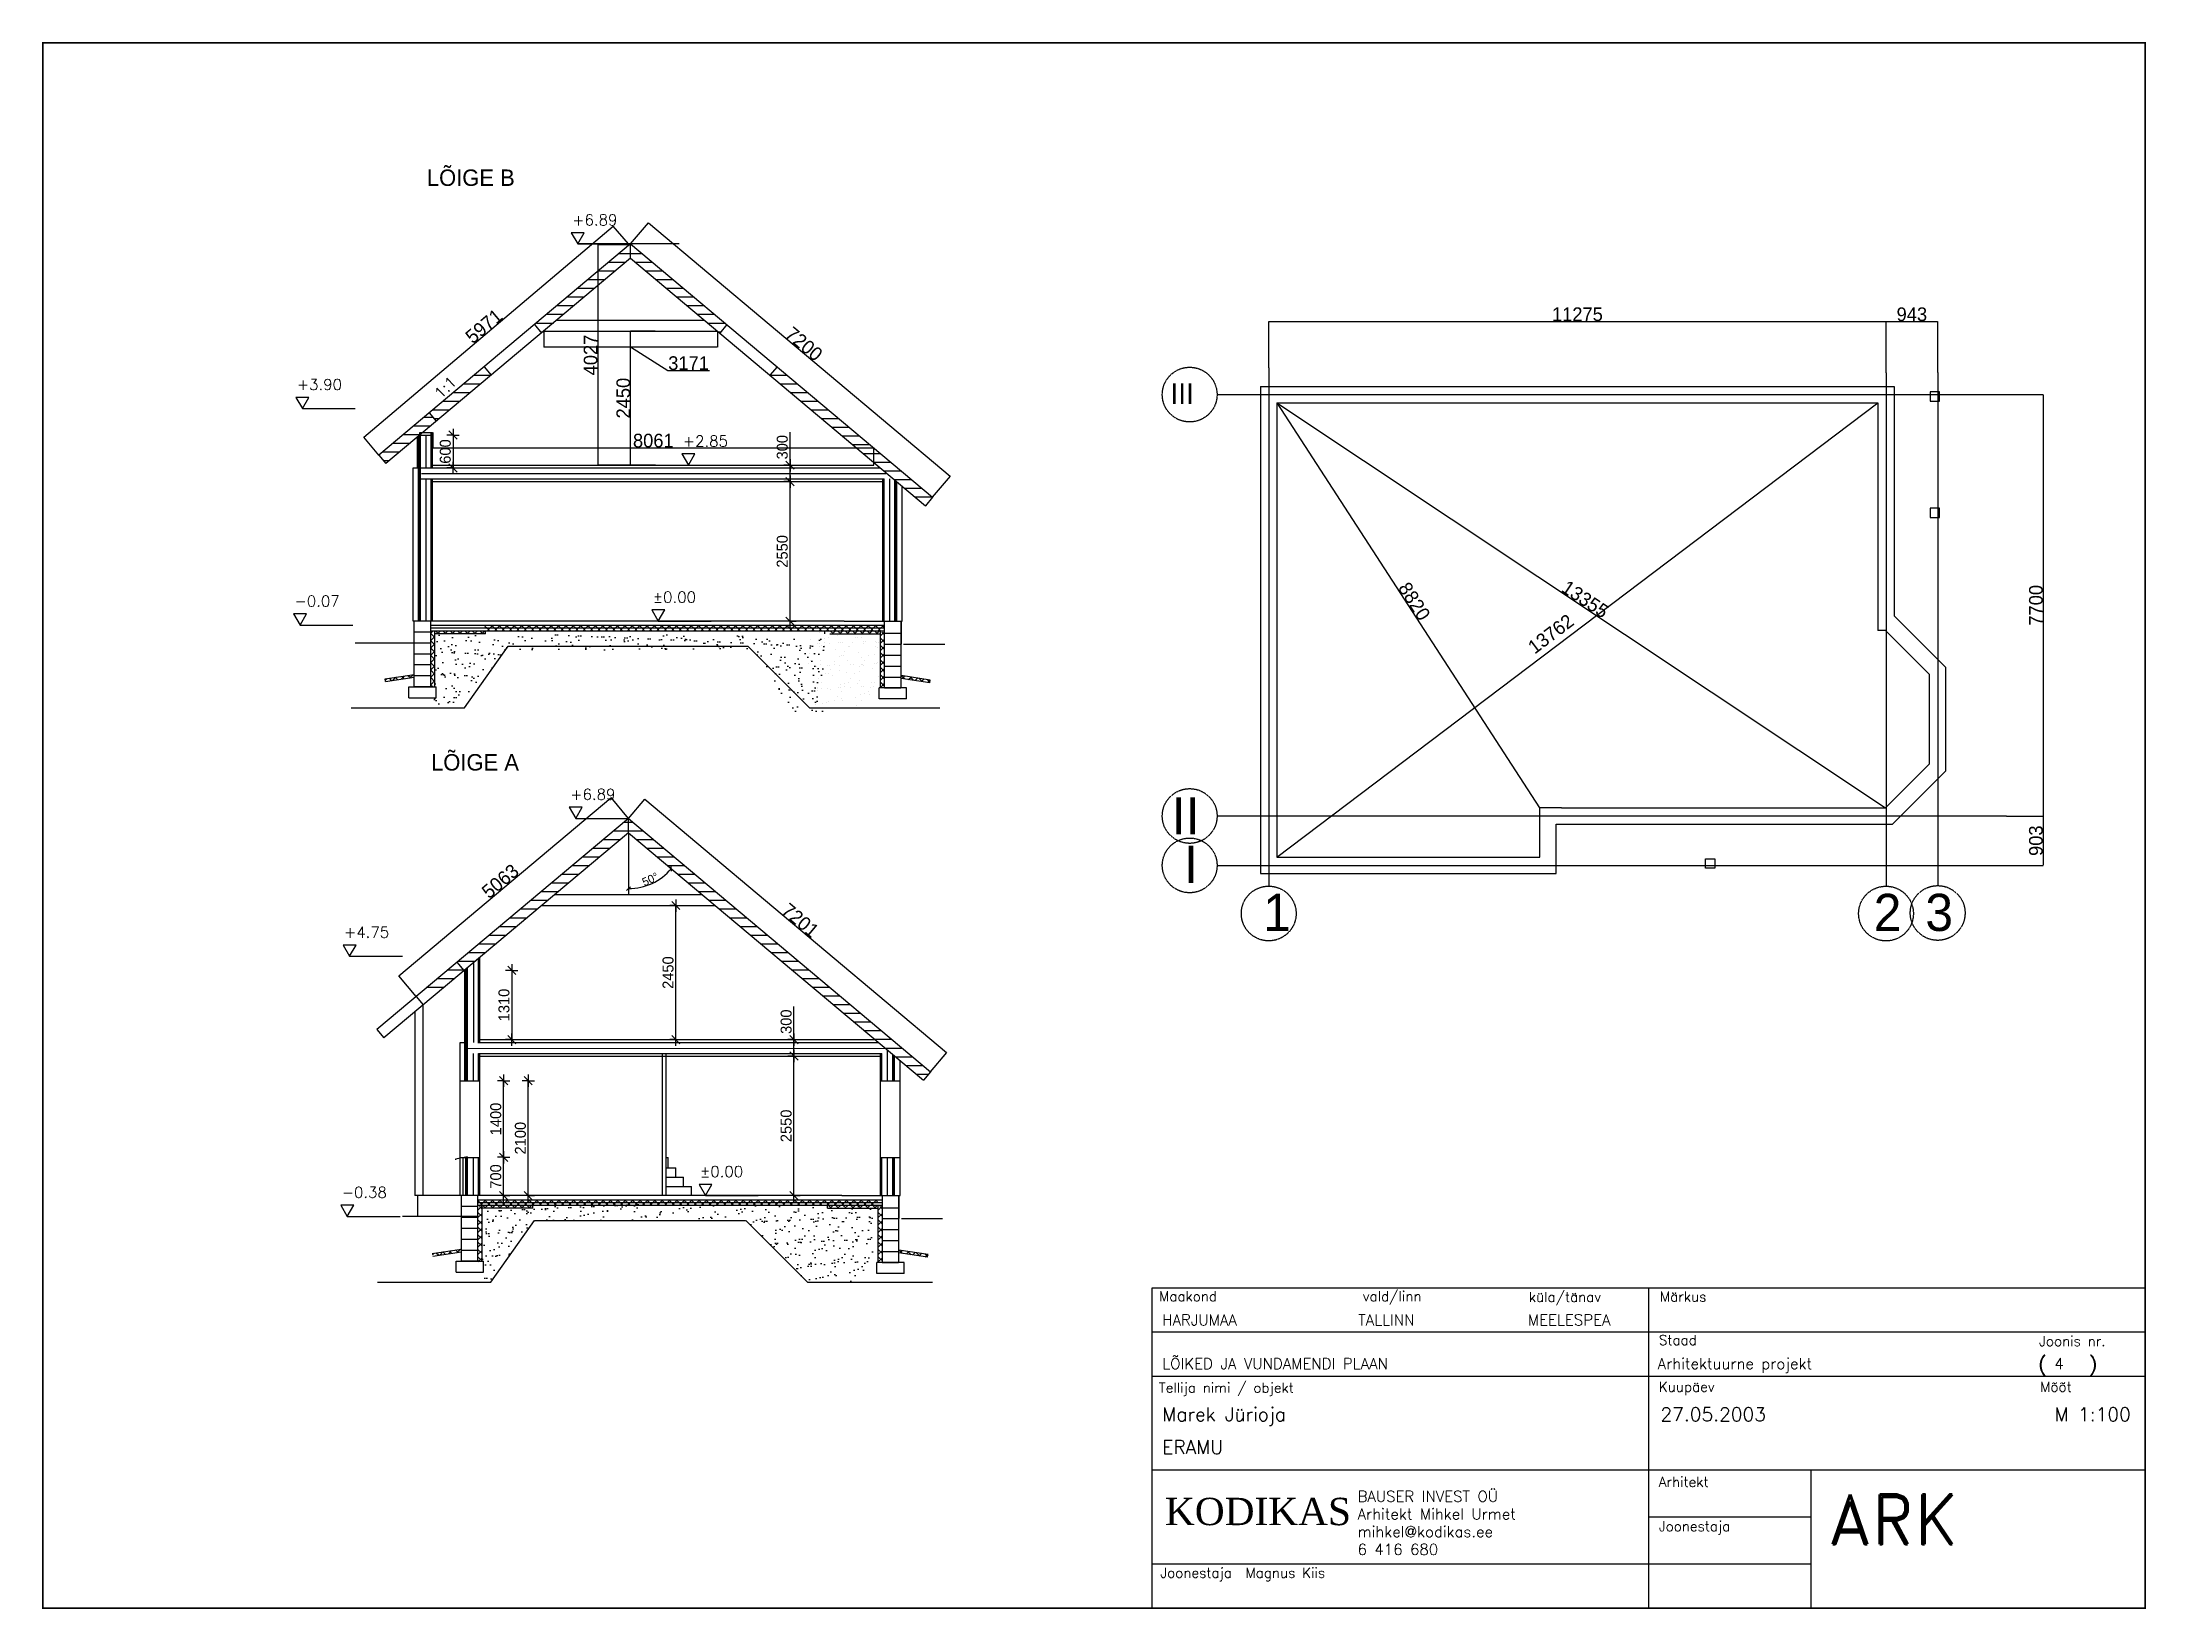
# Model space of a CAD drawing. Header units: millimetres. Extents: x -183747 to 314141, y 291435 to 411008.
# Drawn here: x 127347 to 165775, y 371160 to 399788 of the extents above; entities that cross this region are included whole.
import ezdxf

# ---------------------------------------------------------------- set-up
doc = ezdxf.new("R2010")
doc.units = ezdxf.units.MM
doc.linetypes.add('HIDDEN', pattern=[9.525, 6.35, -3.175])
for name, color, linetype in [('ARKKI', 7, 'Continuous'), ('KIINTOKAL', 5, 'Continuous'), ('kivivooder', 254, 'Continuous'), ('kollane', 5, 'Continuous'), ('MITAT', 5, 'Continuous'), ('OHUET', 5, 'Continuous'), ('pun', 1, 'Continuous'), ('raam', 7, 'Continuous'), ('RASTERIT', 9, 'Continuous'), ('soojustus', 6, 'Continuous'), ('teljed', 1, 'HIDDEN'), ('uks', 5, 'Continuous')]:
    doc.layers.add(name, color=color, linetype=linetype)
doc.styles.add('ROMAND', font='romand')
doc.styles.add('ROMANS', font='romans')
doc.styles.add('TIMES', font='TIMES.TTF')
doc.linetypes.add('BATTING', pattern='A,0.00254,-2.54,[134,ltypeshp.shx,S=2.54,R=0,X=-2.54,Y=0],-5.08,[134,ltypeshp.shx,S=2.54,R=180,X=2.54,Y=0],-2.54', length=10.16254)
doc.dimstyles.new('ISO-25', dxfattribs={"dimtxt": 2.5, "dimasz": 2.5, "dimexe": 1.25, "dimexo": 0.625, "dimgap": 6.25, "dimtad": 1, "dimdec": 0, "dimtxsty": 'Standard', "dimcen": 2.5, "dimadec": 0, "dimazin": 0, "dimtfac": 1, "dimtdec": 0, "dimtmove": 0, "dimatfit": 3, "dimfxl": 0, "dimarcsym": 0})
doc.dimstyles.new('OMA', dxfattribs={"dimscale": 0, "dimtxt": 150, "dimasz": 5, "dimexe": 1, "dimexo": 1, "dimgap": 42, "dimtad": 1, "dimdec": 0, "dimdsep": 46, "dimtxsty": 'ROMANS', "dimblk": 'MITTA', "dimcen": 1, "dimse1": 1, "dimse2": 1, "dimadec": 0, "dimazin": 0, "dimtfac": 1, "dimtdec": 0, "dimtmove": 2, "dimatfit": 3, "dimldrblk": 'MITTA', "dimfxl": 0, "dimtolj": 1, "dimarcsym": 0})
pattern_1 = [(135, (-12518.06, 395182.6), (-67.35192, -67.35192), []), (225, (-12518.06, 395182.6), (67.35192, -67.35192), [])]
pattern_2 = [(135, (-11527.78, 395182.6), (-67.35192, -67.35192), []), (225, (-11527.78, 395182.6), (67.35192, -67.35192), [])]
pattern_3 = [(135, (-11655.8, 384686.79), (-67.35192, -67.35192), []), (225, (-11655.8, 384686.79), (67.35192, -67.35192), [])]

msp = doc.modelspace()

# ---------------------------------------------------------------- texts
at = {"layer": 'MITAT', "style": 'ROMANS'}
msp.add_text('1:1', height=200, rotation=44.999999999, dxfattribs=at).set_placement((134630.705, 393254.75509))
at = {"layer": 'pun'}
for s, p in [('LÕIGE B', (134375.85832, 397159.51413)), ('LÕIGE A', (134452.6327, 386478.17937))]:
    msp.add_text(s, height=300, dxfattribs=at).set_placement(p)
at = {"layer": 'teljed'}
for s, height, p in [('III', 380.708766, (147959.42572, 393173.9564)), ('II', 679.837081, (147983.57154, 385311.37266)), ('I', 679.83708, (148207.3931, 384425.01124)), ('1', 679.83708, (149651.2421, 383546.53057)), ('2', 679.83708, (160803.21298, 383545.35458)), ('3', 679.83708, (161746.67775, 383546.53057))]:
    msp.add_text(s, height=height, dxfattribs=at).set_placement(p)

# ---------------------------------------------------------------- blocks, each defined once
blk = doc.blocks.new('kirjanurk')
at = {"layer": 'ARKKI'}
for p, q in [((0, 5846), (-18144, 5846)), ((-18144, 5846), (-18144, 0)), ((-9072, 5846), (-9072, 0)), ((0, 5846), (0, 0)), ((0, 5040), (-18144, 5040)), ((0, 4234), (-18144, 4234)), ((0, 2520), (-18144, 2520)), ((-6098, 0), (-6098, 2520)), ((-6098, 1663), (-9072, 1663)), ((-6098, 806), (-18144, 806)), ((0, 0), (-18144, 0))]:
    blk.add_line(p, q, dxfattribs=at)
for s, height, style, p in [('Maakond', 181.4, 'ROMANS', (-18010, 5608)), ('vald/linn', 181.4, 'ROMANS', (-14291, 5608)), ('küla/tänav', 181.4, 'ROMANS', (-11258, 5595)), ('Märkus', 181.4, 'ROMANS', (-8863, 5602)), ('Staad', 181.4, 'ROMANS', (-8882, 4808)), ('Joonis nr.', 181.4, 'ROMANS', (-1937, 4788)), ('(    )', 252, 'ROMAND', (-1949, 4331)), ('Tellija nimi / objekt', 181.44, 'ROMANS', (-18015, 3938)), ('Kuupäev', 181.4, 'ROMANS', (-8882, 3954)), ('Mõõt', 181.4, 'ROMANS', (-1917, 3954)), ('Arhitekt', 181.4, 'ROMANS', (-8883, 2217)), ('ARK', 907.2, 'ROMAND', (-5780, 1170)), ('Joonestaja', 181.4, 'ROMANS', (-8883, 1407)), ('Joonestaja  Magnus Kiis', 181.44, 'ROMANS', (-17988, 555))]:
    blk.add_text(s, height=height, dxfattribs=dict(at, style=style)).set_placement(p)
at = {"layer": 'MITAT', "style": 'TIMES'}
blk.add_text('KODIKAS', height=500, dxfattribs=at).set_placement((-17904, 1517))
at = {"layer": 'OHUET', "style": 'ROMANS'}
for s, height, p in [('BAUSER INVEST OÜ', 199.58, (-14385, 1943)), ('Arhitekt Mihkel Urmet', 199.58, (-14385, 1620)), ('mihkel@kodikas.ee', 199.58, (-14385, 1297)), ('6 416 680', 199.6, (-14385, 974))]:
    blk.add_text(s, height=height, dxfattribs=at).set_placement(p)
for tag, p, height in [('TÄNAV', (-11274, 5167), 200), ('MAAKOND', (-17954, 5167), 200), ('VALD', (-14374, 5167), 200), ('JOONISE NIMETUS', (-17954, 4367), 200), ('T.P', (-8904, 4367), 200), ('NR', (-1655, 4367), 200), ('NIMI', (-17954, 3417), 250), ('Kuupäev', (-8854, 3417), 250), ('MÕÕT', (-1655, 3417), 250), ('OBJEKT', (-17954, 2817), 250)]:
    blk.add_attdef(tag, p, '', height=height, dxfattribs=at)
blk = doc.blocks.new('*D187')
at = {"layer": 'Defpoints', "color": 0}
for p in [(149902, 393197), (154702, 385797), (154702, 385797)]:
    blk.add_point(p, dxfattribs=at)
at = {"layer": 'pun', "color": 0, "lineweight": -2}
for p, q in [((149903, 393198), (149903, 393198)), ((149904, 393195), (154701, 385799)), ((154703, 385798), (154703, 385798))]:
    blk.add_line(p, q, dxfattribs=at)
at = {"layer": 'pun', "color": 0}
for points in [[(149904, 393195), (149903, 393195), (149902, 393197)], [(154701, 385800), (154701, 385799), (154702, 385797)]]:
    blk.add_solid(points, dxfattribs=at)
at = {"layer": 'pun', "color": 0, "insert": (152412, 389569), "char_height": 250, "attachment_point": 5, "rotation": 302.9694}
blk.add_mtext('8820', dxfattribs=at)
blk = doc.blocks.new('*D186')
at = {"layer": 'Defpoints', "color": 0}
for p in [(160878, 393197), (160878, 393197), (149902, 384894)]:
    blk.add_point(p, dxfattribs=at)
at = {"layer": 'pun', "color": 0, "lineweight": -2}
for p, q in [((149904, 384896), (160876, 393196)), ((160878, 393197), (160879, 393196)), ((149903, 384894), (149903, 384893))]:
    blk.add_line(p, q, dxfattribs=at)
at = {"layer": 'pun', "color": 0}
for points in [[(160876, 393196), (160876, 393195), (160878, 393197)], [(149904, 384896), (149905, 384896), (149902, 384894)]]:
    blk.add_solid(points, dxfattribs=at)
at = {"layer": 'pun', "color": 0, "insert": (154906, 388973), "char_height": 250, "attachment_point": 5, "rotation": 37.1077}
blk.add_mtext('13762', dxfattribs=at)
blk = doc.blocks.new('*D185')
at = {"layer": 'Defpoints', "color": 0}
for p in [(149902, 393197), (161020, 385797), (161020, 385797)]:
    blk.add_point(p, dxfattribs=at)
at = {"layer": 'pun', "color": 0, "lineweight": -2}
for p, q in [((149902, 393197), (149902, 393196)), ((149904, 393196), (161017, 385799)), ((161019, 385797), (161019, 385796))]:
    blk.add_line(p, q, dxfattribs=at)
at = {"layer": 'pun', "color": 0}
for points in [[(149905, 393196), (149904, 393196), (149902, 393197)], [(161018, 385799), (161017, 385798), (161020, 385797)]]:
    blk.add_solid(points, dxfattribs=at)
at = {"layer": 'pun', "color": 0, "insert": (155534, 389607), "char_height": 250, "attachment_point": 5, "rotation": 326.3508}
blk.add_mtext('13355', dxfattribs=at)
blk = doc.blocks.new('*D184')
at = {"layer": 'Defpoints', "color": 0}
for p in [(163302, 393347), (163229, 385647), (163898, 385647)]:
    blk.add_point(p, dxfattribs=at)
at = {"layer": 'pun', "color": 0, "lineweight": -2}
for p, q in [((163303, 393347), (163899, 393347)), ((163898, 393344), (163898, 385650)), ((163229, 385647), (163899, 385647))]:
    blk.add_line(p, q, dxfattribs=at)
at = {"layer": 'pun', "color": 0}
for points in [[(163898, 393344), (163899, 393344), (163898, 393347)], [(163898, 385650), (163899, 385650), (163898, 385647)]]:
    blk.add_solid(points, dxfattribs=at)
at = {"layer": 'pun', "color": 0, "insert": (163767, 389497), "char_height": 250, "attachment_point": 5, "rotation": 90}
blk.add_mtext('7700', dxfattribs=at)
blk = doc.blocks.new('*D183')
at = {"layer": 'Defpoints', "color": 0}
for p in [(163229, 385647), (163229, 384744), (163898, 384744)]:
    blk.add_point(p, dxfattribs=at)
at = {"layer": 'pun', "color": 0, "lineweight": -2}
for p, q in [((163229, 385647), (163899, 385647)), ((163898, 385645), (163898, 384747)), ((163229, 384744), (163899, 384744))]:
    blk.add_line(p, q, dxfattribs=at)
at = {"layer": 'pun', "color": 0}
for points in [[(163898, 385645), (163899, 385645), (163898, 385647)], [(163898, 384747), (163899, 384747), (163898, 384744)]]:
    blk.add_solid(points, dxfattribs=at)
at = {"layer": 'pun', "color": 0, "insert": (163767, 385196), "char_height": 250, "attachment_point": 5, "rotation": 90}
blk.add_mtext('903', dxfattribs=at)
blk = doc.blocks.new('*D182')
at = {"layer": 'Defpoints', "color": 0}
for p in [(161028, 394682), (149753, 393837), (161028, 393742)]:
    blk.add_point(p, dxfattribs=at)
at = {"layer": 'pun', "color": 0, "lineweight": -2}
for p, q in [((149753, 393838), (149753, 394683)), ((149755, 394682), (161026, 394682)), ((161028, 393743), (161028, 394683))]:
    blk.add_line(p, q, dxfattribs=at)
at = {"layer": 'pun', "color": 0}
for points in [[(149755, 394682), (149755, 394682), (149753, 394682)], [(161026, 394682), (161026, 394682), (161028, 394682)]]:
    blk.add_solid(points, dxfattribs=at)
at = {"layer": 'pun', "color": 0, "insert": (155391, 394813), "char_height": 250, "attachment_point": 5}
blk.add_mtext('11275', dxfattribs=at)
blk = doc.blocks.new('*D181')
at = {"layer": 'Defpoints', "color": 0}
for p in [(161972, 394682), (161028, 393742), (161972, 393752)]:
    blk.add_point(p, dxfattribs=at)
at = {"layer": 'pun', "color": 0, "lineweight": -2}
for p, q in [((161028, 393743), (161028, 394683)), ((161031, 394682), (161969, 394682)), ((161972, 393753), (161972, 394683))]:
    blk.add_line(p, q, dxfattribs=at)
at = {"layer": 'pun', "color": 0}
for points in [[(161031, 394682), (161031, 394682), (161028, 394682)], [(161969, 394682), (161969, 394682), (161972, 394682)]]:
    blk.add_solid(points, dxfattribs=at)
at = {"layer": 'pun', "color": 0, "insert": (161500, 394813), "char_height": 250, "attachment_point": 5}
blk.add_mtext('943', dxfattribs=at)
blk = doc.blocks.new('ca3l')
at = {"color": 0, "linetype": 'ByBlock', "const_width": 0.14}
blk.add_lwpolyline([(192, 0), (192, 143), (0, 143), (0, 0)], close=True, dxfattribs=at)
blk = doc.blocks.new('MITTA')
at = {"layer": 'Defpoints', "color": 0, "linetype": 'ByBlock'}
blk.add_point((0, 0), dxfattribs=at)
at = {"layer": 'MITAT'}
for p, q in [((37.5, 0), (-37.5, 0)), ((25, 25), (-25, -25)), ((0, 0), (0, 37.5)), ((0, 0), (0, -37.5))]:
    blk.add_line(p, q, dxfattribs=at)
blk = doc.blocks.new('*D211')
at = {"layer": 'Defpoints', "color": 0}
for p in [(139000, 381561), (139000, 381261), (141081, 381561)]:
    blk.add_point(p, dxfattribs=at)
at = {"layer": 'MITAT', "color": 0, "lineweight": -2}
for p, q in [((141081, 381561), (141081, 382164)), ((141081, 381264), (141081, 381558))]:
    blk.add_line(p, q, dxfattribs=at)
at = {"layer": 'MITAT', "color": 0, "lineweight": -2, "xscale": 3, "yscale": 3, "zscale": 3}
for p, rotation in [((141081, 381561), 90), ((141081, 381261), 270)]:
    blk.add_blockref('MITTA', p, dxfattribs=dict(at, rotation=rotation))
at = {"layer": 'MITAT', "color": 0, "insert": (140939, 381889), "char_height": 200, "attachment_point": 5, "rotation": 90}
blk.add_mtext('\\A1;300', dxfattribs=at)
blk = doc.blocks.new('*D210')
at = {"layer": 'Defpoints', "color": 0}
for p in [(138924, 384011), (139374, 384011), (139377, 381561)]:
    blk.add_point(p, dxfattribs=at)
at = {"layer": 'KIINTOKAL', "color": 0, "lineweight": -2}
blk.add_line((138924, 381564), (138924, 384008), dxfattribs=at)
at = {"layer": 'KIINTOKAL', "color": 0, "lineweight": -2, "xscale": 3, "yscale": 3, "zscale": 3}
for p, rotation in [((138924, 384011), 90), ((138924, 381561), 270)]:
    blk.add_blockref('MITTA', p, dxfattribs=dict(at, rotation=rotation))
at = {"layer": 'KIINTOKAL', "color": 0, "insert": (138782, 382786), "char_height": 200, "attachment_point": 5, "rotation": 90}
blk.add_mtext('\\A1;2450', dxfattribs=at)
blk = doc.blocks.new('*D209')
at = {"layer": 'Defpoints', "color": 0}
for p in [(141081, 381261), (141181, 381261), (141181, 378711)]:
    blk.add_point(p, dxfattribs=at)
at = {"layer": 'MITAT', "color": 0, "lineweight": -2}
blk.add_line((141081, 378714), (141081, 381258), dxfattribs=at)
at = {"layer": 'MITAT', "color": 0, "lineweight": -2, "xscale": 3, "yscale": 3, "zscale": 3}
for p, rotation in [((141081, 381261), 90), ((141081, 378711), 270)]:
    blk.add_blockref('MITTA', p, dxfattribs=dict(at, rotation=rotation))
at = {"layer": 'MITAT', "color": 0, "insert": (140939, 379986), "char_height": 200, "attachment_point": 5, "rotation": 90}
blk.add_mtext('\\A1;2550', dxfattribs=at)
blk = doc.blocks.new('KORKEUS100')
at = {"layer": 'OHUET'}
blk.add_line((0, 0), (964, 0), dxfattribs=at)
blk.add_lwpolyline([(118, 205), (-118, 205), (0, 0)], close=True, dxfattribs=at)
at = {"layer": 'OHUET', "style": 'ROMANS'}
blk.add_attdef('%%P0.00', (-100, 340), '', height=200, dxfattribs=at)
blk = doc.blocks.new('*D208')
at = {"layer": 'Defpoints', "color": 0}
for p in [(135306, 380811), (135777, 380811), (135306, 379411)]:
    blk.add_point(p, dxfattribs=at)
at = {"layer": 'MITAT', "color": 0, "lineweight": -2}
blk.add_line((135777, 379414), (135777, 380808), dxfattribs=at)
at = {"layer": 'MITAT', "color": 0, "lineweight": -2, "xscale": 3, "yscale": 3, "zscale": 3}
for p, rotation in [((135777, 380811), 90), ((135777, 379411), 270)]:
    blk.add_blockref('MITTA', p, dxfattribs=dict(at, rotation=rotation))
at = {"layer": 'MITAT', "color": 0, "insert": (135635, 380111), "char_height": 200, "attachment_point": 5, "rotation": 90}
blk.add_mtext('\\A1;1400', dxfattribs=at)
blk = doc.blocks.new('*D207')
at = {"layer": 'Defpoints', "color": 0}
for p in [(135306, 380811), (136227, 380811), (136327, 378711)]:
    blk.add_point(p, dxfattribs=at)
at = {"layer": 'MITAT', "color": 0, "lineweight": -2}
blk.add_line((136227, 378714), (136227, 380808), dxfattribs=at)
at = {"layer": 'MITAT', "color": 0, "lineweight": -2, "xscale": 3, "yscale": 3, "zscale": 3}
for p, rotation in [((136227, 380811), 90), ((136227, 378711), 270)]:
    blk.add_blockref('MITTA', p, dxfattribs=dict(at, rotation=rotation))
at = {"layer": 'MITAT', "color": 0, "insert": (136085, 379761), "char_height": 200, "attachment_point": 5, "rotation": 90}
blk.add_mtext('\\A1;2100', dxfattribs=at)
blk = doc.blocks.new('*D206')
at = {"layer": 'Defpoints', "color": 0}
for p in [(135306, 379411), (135777, 379411), (135306, 378711)]:
    blk.add_point(p, dxfattribs=at)
at = {"layer": 'MITAT', "color": 0, "lineweight": -2}
blk.add_line((135777, 378714), (135777, 379408), dxfattribs=at)
at = {"layer": 'MITAT', "color": 0, "lineweight": -2, "xscale": 3, "yscale": 3, "zscale": 3}
for p, rotation in [((135777, 379411), 90), ((135777, 378711), 270)]:
    blk.add_blockref('MITTA', p, dxfattribs=dict(at, rotation=rotation))
at = {"layer": 'MITAT', "color": 0, "insert": (135635, 379061), "char_height": 200, "attachment_point": 5, "rotation": 90}
blk.add_mtext('\\A1;700', dxfattribs=at)
blk = doc.blocks.new('*D205')
at = {"layer": 'Defpoints', "color": 0}
for p in [(138097, 394507), (138547, 394507), (138550, 392057)]:
    blk.add_point(p, dxfattribs=at)
at = {"layer": 'pun', "color": 0, "lineweight": -2}
for p, q in [((138546, 394507), (138095, 394507)), ((138097, 392059), (138097, 394504)), ((138549, 392057), (138095, 392057))]:
    blk.add_line(p, q, dxfattribs=at)
at = {"layer": 'pun', "color": 0}
for points in [[(138096, 394504), (138097, 394504), (138097, 394507)], [(138096, 392059), (138097, 392059), (138097, 392057)]]:
    blk.add_solid(points, dxfattribs=at)
at = {"layer": 'pun', "color": 0, "insert": (137965, 393282), "char_height": 250, "attachment_point": 5, "rotation": 90}
blk.add_mtext('2450', dxfattribs=at)
blk = doc.blocks.new('*D204')
at = {"layer": 'Defpoints', "color": 0}
for p in [(141010, 391757), (141110, 391757), (141110, 389207)]:
    blk.add_point(p, dxfattribs=at)
at = {"layer": 'MITAT', "color": 0, "lineweight": -2}
blk.add_line((141010, 389210), (141010, 391754), dxfattribs=at)
at = {"layer": 'MITAT', "color": 0, "lineweight": -2, "xscale": 3, "yscale": 3, "zscale": 3}
for p, rotation in [((141010, 391757), 90), ((141010, 389207), 270)]:
    blk.add_blockref('MITTA', p, dxfattribs=dict(at, rotation=rotation))
at = {"layer": 'MITAT', "color": 0, "insert": (140868, 390482), "char_height": 200, "attachment_point": 5, "rotation": 90}
blk.add_mtext('\\A1;2550', dxfattribs=at)
blk = doc.blocks.new('*D203')
at = {"layer": 'Defpoints', "color": 0}
for p in [(138930, 392057), (141010, 392057), (138930, 391757)]:
    blk.add_point(p, dxfattribs=at)
at = {"layer": 'MITAT', "color": 0, "lineweight": -2}
for p, q in [((141010, 392057), (141010, 392660)), ((141010, 391760), (141010, 392054))]:
    blk.add_line(p, q, dxfattribs=at)
at = {"layer": 'MITAT', "color": 0, "lineweight": -2, "xscale": 3, "yscale": 3, "zscale": 3}
for p, rotation in [((141010, 392057), 90), ((141010, 391757), 270)]:
    blk.add_blockref('MITTA', p, dxfattribs=dict(at, rotation=rotation))
at = {"layer": 'MITAT', "color": 0, "insert": (140868, 392385), "char_height": 200, "attachment_point": 5, "rotation": 90}
blk.add_mtext('\\A1;300', dxfattribs=at)
blk = doc.blocks.new('*D202')
at = {"layer": 'Defpoints', "color": 0}
for p in [(134447, 392607), (134447, 392007), (134855, 392007)]:
    blk.add_point(p, dxfattribs=at)
at = {"layer": 'MITAT', "color": 0, "lineweight": -2}
blk.add_line((134855, 392604), (134855, 392010), dxfattribs=at)
at = {"layer": 'MITAT', "color": 0, "lineweight": -2, "xscale": 3, "yscale": 3, "zscale": 3}
for p, rotation in [((134855, 392607), 90), ((134855, 392007), 270)]:
    blk.add_blockref('MITTA', p, dxfattribs=dict(at, rotation=rotation))
at = {"layer": 'MITAT', "color": 0, "insert": (134713, 392307), "char_height": 200, "attachment_point": 5, "rotation": 90}
blk.add_mtext('\\A1;600', dxfattribs=at)
blk = doc.blocks.new('_Oblique')
at = {"layer": 'pun', "color": 0, "lineweight": -2}
blk.add_line((-0.5, -0.5), (0.5, 0.5), dxfattribs=at)
blk = doc.blocks.new('*D201')
at = {"layer": 'Defpoints', "color": 0}
for p in [(138060, 385602), (138060, 385341), (138353, 384364), (138060, 382111), (142528, 381592)]:
    blk.add_point(p, dxfattribs=at)
at = {"layer": 'KIINTOKAL', "color": 0, "lineweight": -2}
blk.add_arc((138060, 385341), 1020, 270, 320, dxfattribs=at)
at = {"layer": 'KIINTOKAL', "color": 0, "lineweight": -2, "xscale": 70, "yscale": 70, "zscale": 70}
for p, rotation in [((138841, 384686), 50.00000000000006), ((138060, 384321), 179.9999999999998)]:
    blk.add_blockref('_Oblique', p, dxfattribs=dict(at, rotation=rotation))
at = {"layer": 'KIINTOKAL', "color": 0, "insert": (138457, 384491), "char_height": 150, "attachment_point": 5, "rotation": 25}
blk.add_mtext('50°', dxfattribs=at)
blk = doc.blocks.new('*D200')
at = {"layer": 'Defpoints', "color": 0}
for p in [(135309, 382826), (135309, 381561), (135927, 381561)]:
    blk.add_point(p, dxfattribs=at)
at = {"layer": 'MITAT', "color": 0, "lineweight": -2}
blk.add_line((135927, 382823), (135927, 381564), dxfattribs=at)
at = {"layer": 'MITAT', "color": 0, "lineweight": -2, "xscale": 3, "yscale": 3, "zscale": 3}
for p, rotation in [((135927, 382826), 90), ((135927, 381561), 270)]:
    blk.add_blockref('MITTA', p, dxfattribs=dict(at, rotation=rotation))
at = {"layer": 'MITAT', "color": 0, "insert": (135785, 382194), "char_height": 200, "attachment_point": 5, "rotation": 90}
blk.add_mtext('\\A1;1310', dxfattribs=at)
blk = doc.blocks.new('*D221')
at = {"layer": 'Defpoints', "color": 0}
for p in [(138097, 396098), (143937, 391857), (143612, 391470)]:
    blk.add_point(p, dxfattribs=at)
at = {"layer": 'pun', "color": 0, "lineweight": -2}
for p, q in [((138097, 396099), (138422, 396486)), ((138423, 396484), (143935, 391859)), ((143613, 391471), (143938, 391858))]:
    blk.add_line(p, q, dxfattribs=at)
at = {"layer": 'pun', "color": 0}
for points in [[(138424, 396484), (138423, 396483), (138421, 396485)], [(143935, 391859), (143935, 391859), (143937, 391857)]]:
    blk.add_solid(points, dxfattribs=at)
at = {"layer": 'pun', "color": 0, "insert": (141264, 394272), "char_height": 250, "attachment_point": 5, "rotation": 320}
blk.add_mtext('7200', dxfattribs=at)
blk = doc.blocks.new('*D222')
at = {"layer": 'Defpoints', "color": 0}
for p in [(137782, 396425), (138059, 396098), (133500, 392241)]:
    blk.add_point(p, dxfattribs=at)
at = {"layer": 'pun', "color": 0, "lineweight": -2}
for p, q in [((133226, 392570), (137780, 396424)), ((138059, 396099), (137781, 396426)), ((133500, 392242), (133223, 392570))]:
    blk.add_line(p, q, dxfattribs=at)
at = {"layer": 'pun', "color": 0}
for points in [[(137780, 396424), (137781, 396423), (137782, 396425)], [(133225, 392571), (133226, 392570), (133224, 392569)]]:
    blk.add_solid(points, dxfattribs=at)
at = {"layer": 'pun', "color": 0, "insert": (135418, 394597), "char_height": 250, "attachment_point": 5, "rotation": 40.2329}
blk.add_mtext('5971', dxfattribs=at)
blk = doc.blocks.new('*D223')
at = {"layer": 'Defpoints', "color": 0}
for p in [(134482, 392657), (142543, 392374), (142543, 392057)]:
    blk.add_point(p, dxfattribs=at)
at = {"layer": 'pun', "color": 0, "lineweight": -2}
for p, q in [((134482, 392656), (134482, 392373)), ((134484, 392374), (142540, 392374)), ((142543, 392057), (142543, 392375))]:
    blk.add_line(p, q, dxfattribs=at)
at = {"layer": 'pun', "color": 0}
for points in [[(134484, 392374), (134484, 392373), (134482, 392374)], [(142540, 392374), (142540, 392373), (142543, 392374)]]:
    blk.add_solid(points, dxfattribs=at)
at = {"layer": 'pun', "color": 0, "insert": (138512, 392505), "char_height": 250, "attachment_point": 5}
blk.add_mtext('8061', dxfattribs=at)
blk = doc.blocks.new('*D224')
at = {"layer": 'Defpoints', "color": 0}
for p in [(136511, 394507), (139682, 394507), (139682, 394217)]:
    blk.add_point(p, dxfattribs=at)
at = {"layer": 'pun', "color": 0, "lineweight": -2}
for p, q in [((136511, 394506), (136511, 394216)), ((139682, 394506), (139682, 394216)), ((136514, 394217), (139680, 394217)), ((138097, 394217), (138775, 393788)), ((138775, 393788), (139537, 393788))]:
    blk.add_line(p, q, dxfattribs=at)
at = {"layer": 'pun', "color": 0}
for points in [[(136514, 394218), (136514, 394217), (136511, 394217)], [(139680, 394218), (139680, 394217), (139682, 394217)]]:
    blk.add_solid(points, dxfattribs=at)
at = {"layer": 'pun', "color": 0, "insert": (139156, 393920), "char_height": 250, "attachment_point": 5}
blk.add_mtext('3171', dxfattribs=at)
blk = doc.blocks.new('*D225')
at = {"layer": 'Defpoints', "color": 0}
for p in [(138115, 396083), (137499, 392057), (138153, 392057)]:
    blk.add_point(p, dxfattribs=at)
at = {"layer": 'pun', "color": 0, "lineweight": -2}
for p, q in [((138114, 396083), (137498, 396083)), ((137499, 396081), (137499, 392059)), ((138152, 392057), (137498, 392057))]:
    blk.add_line(p, q, dxfattribs=at)
at = {"layer": 'pun', "color": 0}
for points in [[(137498, 396081), (137499, 396081), (137499, 396083)], [(137498, 392059), (137499, 392059), (137499, 392057)]]:
    blk.add_solid(points, dxfattribs=at)
at = {"layer": 'pun', "color": 0, "insert": (137368, 394070), "char_height": 250, "attachment_point": 5, "rotation": 90}
blk.add_mtext('4027', dxfattribs=at)
blk = doc.blocks.new('*D226')
at = {"layer": 'Defpoints', "color": 0}
for p in [(137741, 385983), (138060, 385602), (134182, 382348)]:
    blk.add_point(p, dxfattribs=at)
at = {"layer": 'pun', "color": 0, "lineweight": -2}
for p, q in [((133864, 382730), (137739, 385981)), ((138060, 385603), (137740, 385984)), ((134181, 382348), (133862, 382729))]:
    blk.add_line(p, q, dxfattribs=at)
at = {"layer": 'pun', "color": 0}
for points in [[(137739, 385981), (137739, 385981), (137741, 385983)], [(133864, 382730), (133865, 382729), (133863, 382728)]]:
    blk.add_solid(points, dxfattribs=at)
at = {"layer": 'pun', "color": 0, "insert": (135717, 384456), "char_height": 250, "attachment_point": 5, "rotation": 40}
blk.add_mtext('5063', dxfattribs=at)
blk = doc.blocks.new('*D227')
at = {"layer": 'Defpoints', "color": 0}
for p in [(138060, 385603), (143871, 381326), (143576, 380974)]:
    blk.add_point(p, dxfattribs=at)
at = {"layer": 'pun', "color": 0, "lineweight": -2}
for p, q in [((138060, 385603), (138356, 385955)), ((138357, 385953), (143869, 381328)), ((143576, 380975), (143872, 381327))]:
    blk.add_line(p, q, dxfattribs=at)
at = {"layer": 'pun', "color": 0}
for points in [[(138357, 385953), (138357, 385953), (138355, 385955)], [(143869, 381328), (143869, 381327), (143871, 381326)]]:
    blk.add_solid(points, dxfattribs=at)
at = {"layer": 'pun', "color": 0, "insert": (141197, 383741), "char_height": 250, "attachment_point": 5, "rotation": 320}
blk.add_mtext('7201', dxfattribs=at)

# ---------------------------------------------------------------- dimensions: what is measured, and where the dimension line sits
at = {"layer": 'KIINTOKAL'}
dim = msp.add_angular_dim_2l(base=(138352.71015, 384364.19924), line1=((138060.20283, 385341.24149), (142527.91197, 381592.3884)), line2=((138060.20293, 385602.32287), (138060.20293, 382111.17074)), dimstyle='ISO-25', override={"dimtxt": 150, "dimasz": 70, "dimblk1": 'Oblique', "dimblk2": 'Oblique', "dimsah": 1, "dimtix": 1}, dxfattribs=at)
dim.commit()
dim.dimension.update_dxf_attribs({"geometry": '*D201', "text_midpoint": (138456.88856, 384490.54633)})
dim = msp.add_linear_dim(base=(138923.95283, 384010.70784), p1=(139377.31456, 381560.70784), p2=(139373.95283, 384010.70784), angle=90, dimstyle='OMA', override={"dimscale": 1, "dimtxt": 200, "dimasz": 3, "dimdec": 4, "dimtxsty": 'Standard', "dimblk1": 'MITTA', "dimblk2": 'MITTA', "dimsah": 1, "dimtdec": 4, "dimtmove": 0, "dimtzin": 0}, dxfattribs=at)
dim.commit()
dim.dimension.update_dxf_attribs({"geometry": '*D210', "text_midpoint": (138781.95283, 382785.70784)})
at = {"layer": 'MITAT'}
for base, p1, p2, angle, override, picture, middle in [((134855.29671, 392006.59539), (134446.69288, 392606.59539), (134446.69288, 392006.59539), 270, {"dimscale": 1, "dimtxt": 200, "dimasz": 3, "dimdec": 4, "dimtxsty": 'Standard', "dimblk1": 'MITTA', "dimblk2": 'MITTA', "dimsah": 1, "dimtdec": 4, "dimtmove": 0, "dimtzin": 0}, '*D202', (134713.29671, 392306.59539)), ((141010.41422, 391756.59532), (141110.41422, 389206.59532), (141110.41422, 391756.59532), 90, {"dimscale": 1, "dimtxt": 200, "dimasz": 3, "dimdec": 4, "dimtxsty": 'Standard', "dimblk1": 'MITTA', "dimblk2": 'MITTA', "dimsah": 1, "dimtdec": 4, "dimtmove": 0, "dimtzin": 0}, '*D204', (140868.41422, 390481.59532)), ((141080.62347, 381260.70784), (141180.62347, 378710.70784), (141180.62347, 381260.70784), 90, {"dimscale": 1, "dimtxt": 200, "dimasz": 3, "dimdec": 4, "dimtxsty": 'Standard', "dimblk1": 'MITTA', "dimblk2": 'MITTA', "dimsah": 1, "dimtdec": 4, "dimtmove": 0, "dimtzin": 0}, '*D209', (140938.62347, 379985.70784)), ((135776.74653, 380810.70791), (135306.025, 379410.70791), (135306.025, 380810.70791), 90, {"dimscale": 1, "dimtxt": 200, "dimasz": 3, "dimdec": 4, "dimtxsty": 'Standard', "dimblk1": 'MITTA', "dimblk2": 'MITTA', "dimsah": 1, "dimtdec": 4, "dimtmove": 1, "dimtzin": 0}, '*D208', (135634.74653, 380110.70791)), ((136226.74653, 380810.70791), (136326.74653, 378710.70791), (135306.025, 380810.70791), 90, {"dimscale": 1, "dimtxt": 200, "dimasz": 3, "dimdec": 4, "dimtxsty": 'Standard', "dimblk1": 'MITTA', "dimblk2": 'MITTA', "dimsah": 1, "dimtdec": 4, "dimtmove": 0, "dimtzin": 0}, '*D207', (136084.74653, 379760.70791)), ((135776.74653, 379410.70791), (135306.025, 378710.70791), (135306.025, 379410.70791), 90, {"dimscale": 1, "dimtxt": 200, "dimasz": 3, "dimdec": 4, "dimtxsty": 'Standard', "dimblk1": 'MITTA', "dimblk2": 'MITTA', "dimsah": 1, "dimtdec": 4, "dimtmove": 0, "dimtzin": 0}, '*D206', (135634.74653, 379060.70791))]:
    dim = msp.add_linear_dim(base=base, p1=p1, p2=p2, angle=angle, dimstyle='OMA', override=override, dxfattribs=at)
    dim.commit()
    dim.dimension.update_dxf_attribs({"geometry": picture, "text_midpoint": middle})
for base, p1, p2, picture, middle in [((141010.41422, 392056.59532), (138929.78685, 391756.59532), (138929.78685, 392056.59532), '*D203', (141010.41422, 392384.92865)), ((141080.62347, 381560.70784), (138999.9961, 381260.70784), (138999.9961, 381560.70784), '*D211', (141080.62347, 381889.04117))]:
    dim = msp.add_linear_dim(base=base, p1=p1, p2=p2, angle=90, dimstyle='OMA', override={"dimscale": 1, "dimtxt": 200, "dimasz": 3, "dimdec": 4, "dimtxsty": 'Standard', "dimblk1": 'MITTA', "dimblk2": 'MITTA', "dimsah": 1, "dimtdec": 4, "dimtmove": 0, "dimtzin": 0}, dxfattribs=at)
    dim.commit()
    dim.dimension.update_dxf_attribs({"geometry": picture, "text_midpoint": middle, "dimtype": 160})
dim = msp.add_linear_dim(base=(135927.34924, 381560.70784), p1=(135308.95283, 382826.40583), p2=(135308.95283, 381560.70784), angle=270, text='1310', dimstyle='OMA', override={"dimscale": 1, "dimtxt": 200, "dimasz": 3, "dimdec": 4, "dimtxsty": 'Standard', "dimblk1": 'MITTA', "dimblk2": 'MITTA', "dimsah": 1, "dimtdec": 4, "dimtmove": 0, "dimtzin": 0}, dxfattribs=at)
dim.commit()
dim.dimension.update_dxf_attribs({"geometry": '*D200', "text_midpoint": (135785.34924, 382193.55683)})
at = {"layer": 'pun'}
for p1, p2, distance, picture, middle in [((133500.42622, 392241.48477), (138058.93624, 396098.21043), 428.51011, '*D222', (135418.13449, 394597.18276)), ((138096.69269, 396098.21043), (143612.21277, 391470.13956), 505.30878, '*D221', (141263.62483, 394271.80731)), ((149902.37651, 393197.32697), (161019.5338, 385797.32697), 0, '*D185', (155533.68171, 389606.58542)), ((149902.37651, 393197.32697), (154702.37651, 385797.32697), 0, '*D187', (152412.49018, 389568.75205)), ((134181.64531, 382347.82677), (138060.20302, 385602.32311), 496.37458, '*D226', (135717.49486, 384455.86326)), ((138059.80128, 385602.80188), (143575.79274, 380974.33548), 459.14028, '*D227', (141197.29257, 383740.83388))]:
    dim = msp.add_aligned_dim(p1=p1, p2=p2, distance=distance, dimstyle='ISO-25', override={"dimtxt": 250, "dimtmove": 1}, dxfattribs=at)
    dim.commit()
    dim.dimension.update_dxf_attribs({"geometry": picture, "text_midpoint": middle})
for base, p1, p2, picture, middle in [((137498.75488, 392056.59532), (138114.62672, 396083.162), (138152.94278, 392056.59532), '*D225', (137367.50488, 394069.87866)), ((138096.69278, 394506.59532), (138550.05452, 392056.59532), (138546.69278, 394506.59532), '*D205', (137965.44278, 393281.59532)), ((163898.19081, 385647.32697), (163302.46522, 393346.82853), (163228.64652, 385647.32697), '*D184', (163766.94081, 389497.07775)), ((163898.19081, 384744.3914), (163228.64652, 385647.32697), (163228.64652, 384744.3914), '*D183', (163766.94081, 385195.85918))]:
    dim = msp.add_linear_dim(base=base, p1=p1, p2=p2, angle=90, dimstyle='ISO-25', override={"dimtxt": 250, "dimtmove": 1}, dxfattribs=at)
    dim.commit()
    dim.dimension.update_dxf_attribs({"geometry": picture, "text_midpoint": middle})
for base, p1, p2, picture, middle in [((161028.15055, 394682.07238), (149752.90086, 393837.07009), (161028.15055, 393742.10759), '*D182', (155390.5257, 394813.32238)), ((161971.61532, 394682.07238), (161028.15055, 393742.10759), (161971.61532, 393752.46241), '*D181', (161499.88294, 394813.32238)), ((142542.56958, 392373.7594), (134481.69281, 392656.59552), (142542.56958, 392056.59532), '*D223', (138512.1312, 392505.0094))]:
    dim = msp.add_linear_dim(base=base, p1=p1, p2=p2, dimstyle='ISO-25', override={"dimtxt": 250, "dimtmove": 1}, dxfattribs=at)
    dim.commit()
    dim.dimension.update_dxf_attribs({"geometry": picture, "text_midpoint": middle})
dim = msp.add_linear_dim(base=(139682.36096, 394217.1037), p1=(136511.0247, 394506.59539), p2=(139682.36096, 394506.59532), dimstyle='ISO-25', override={"dimtxt": 250, "dimtmove": 1}, dxfattribs=at)
dim.commit()
dim.dimension.update_dxf_attribs({"geometry": '*D224', "text_midpoint": (138780.86707, 393788.36644), "dimtype": 160})
dim = msp.add_linear_dim(base=(160877.77348, 393197.32697), p1=(149902.37651, 384894.3914), p2=(160877.77348, 393197.32697), angle=37.107663955, dimstyle='ISO-25', override={"dimtxt": 250, "dimtmove": 1}, dxfattribs=at)
dim.commit()
dim.dimension.update_dxf_attribs({"geometry": '*D186', "text_midpoint": (154984.83446, 388868.56689), "dimtype": 161})

# ---------------------------------------------------------------- hatches: boundary and pattern name
at = {"layer": 'pun'}
h = msp.add_hatch(dxfattribs=at)
h.set_pattern_fill('ANSI31', color=256, scale=50, angle=135, style=0)
h.set_pattern_definition([(180, (84217.67, 166530.66), (-1e-14, -158.75), [])])
h.paths.add_polyline_path([(135550.00871, 393700.20723), (135421.45119, 393853.41612), (134419.67955, 393012.82991), (134548.23707, 392859.62102)])
h.paths.add_polyline_path([(136340.70452, 394624.76125), (136469.26204, 394471.55236), (138096.69278, 395837.1289), (138096.69278, 396098.21035)])
h.paths.add_polyline_path([(139724.12371, 394471.5522), (139852.68124, 394624.76109), (138096.69288, 396098.21028), (138096.69288, 395837.12882)])
h.paths.add_polyline_path([(140771.93457, 393853.41596), (140643.37705, 393700.20707), (143483.65525, 391316.93068), (143612.21277, 391470.13956)])
h = msp.add_hatch(dxfattribs=at)
h.set_pattern_fill('ANSI31', color=256, scale=50, angle=135, style=0)
h.set_pattern_definition([(7e-15, (161240.41, 416747.88), (4e-15, 158.75), [])])
h.paths.add_polyline_path([(134548.23707, 392859.62102), (134419.67955, 393012.82991), (133500.42622, 392241.48477), (133628.98374, 392088.27589)])
h = msp.add_hatch(dxfattribs=at)
h.set_pattern_fill('ANSI37', color=256, scale=30, angle=270, style=0)
h.set_pattern_definition(pattern_1)
h.paths.add_polyline_path([(134521.69288, 388006.59539), (134446.69288, 388006.59539), (134446.69288, 388806.59539), (134446.69288, 389026.59539), (134521.69288, 389026.59539)])
h = msp.add_hatch(dxfattribs=at)
h.set_pattern_fill('ANSI37', color=256, scale=30, angle=270, style=0)
h.set_pattern_definition(pattern_1)
h.paths.add_polyline_path([(135446.69288, 389026.59539), (135446.69288, 388976.59539), (134521.69288, 388976.59539), (134521.69288, 389026.59539)])
h = msp.add_hatch(dxfattribs=at)
h.set_pattern_fill('ANSI37', color=256, scale=30, angle=90, style=0)
h.set_pattern_definition(pattern_2)
h.paths.add_polyline_path([(135436.97548, 389126.59539), (135436.97548, 389076.59539), (142736.97548, 389076.59539), (142736.97548, 389126.59539)])
h = msp.add_hatch(dxfattribs=at)
h.set_pattern_fill('ANSI37', color=256, scale=30, angle=90, style=0)
h.set_pattern_definition(pattern_2)
h.paths.add_polyline_path([(135436.97548, 389076.59539), (135436.97548, 389026.59539), (142736.97548, 389026.59539), (142736.97548, 389076.59539)])
h = msp.add_hatch(dxfattribs=at)
h.set_pattern_fill('ANSI37', color=256, scale=30, angle=270, style=0)
h.set_pattern_definition([(135, (-5305.71, 395182.6), (-67.35192, -67.35192), []), (225, (-5305.71, 395182.6), (67.35192, -67.35192), [])])
h.paths.add_polyline_path([(142659.03991, 389026.59539), (142659.03991, 388976.59539), (141734.03991, 388976.59539), (141734.03991, 389026.59539)])
h = msp.add_hatch(dxfattribs=at)
h.set_pattern_fill('ANSI37', color=256, scale=30, angle=90, style=0)
h.set_pattern_definition([(135, (-11527.31, 395182.6), (-67.35192, -67.35192), []), (225, (-11527.31, 395182.6), (67.35192, -67.35192), [])])
h.paths.add_polyline_path([(142662.44278, 387986.59532), (142737.44278, 387986.59532), (142737.44278, 388786.59532), (142737.44278, 389006.59532), (142662.44278, 389006.59532)])
h = msp.add_hatch(dxfattribs=at)
h.set_pattern_fill('ANSI31', color=256, scale=50, angle=-45, style=0)
h.set_pattern_definition([(360, (161203.92, 418079.28), (4e-14, 158.75), [])])
h.paths.add_polyline_path([(138060.20283, 385602.32295), (138060.20283, 385341.24149), (143447.1653, 380821.04327), (143575.72282, 380974.25216)])
h.paths.add_polyline_path([(138060.20283, 385341.24149), (138060.20283, 385602.32295), (134383.18951, 382516.94242), (134511.74703, 382363.73354)])
h = msp.add_hatch(dxfattribs=at)
h.set_pattern_fill('ANSI37', color=256, scale=30, angle=90, style=0)
h.set_pattern_definition(pattern_3)
h.paths.add_polyline_path([(135308.95283, 378630.78663), (135308.95283, 378580.78663), (142608.95283, 378580.78663), (142608.95283, 378630.78663)])
h = msp.add_hatch(dxfattribs=at)
h.set_pattern_fill('ANSI37', color=256, scale=30, angle=90, style=0)
h.set_pattern_definition(pattern_3)
h.paths.add_polyline_path([(135308.95283, 378580.78663), (135308.95283, 378530.78663), (142608.95283, 378530.78663), (142608.95283, 378580.78663)])
h = msp.add_hatch(dxfattribs=at)
h.set_pattern_fill('ANSI37', color=256, scale=30, angle=90, style=0)
h.set_pattern_definition(pattern_3)
h.paths.add_polyline_path([(136308.95283, 378530.78663), (136308.95283, 378480.78663), (135383.95283, 378480.78663), (135383.95283, 378530.78663)])
h = msp.add_hatch(dxfattribs=at)
h.set_pattern_fill('ANSI37', color=256, scale=30, angle=90, style=0)
h.set_pattern_definition([(135, (-5343.4, 384686.79), (-67.35192, -67.35192), []), (225, (-5343.4, 384686.79), (67.35192, -67.35192), [])])
h.paths.add_polyline_path([(142621.35571, 378530.78663), (142621.35571, 378480.78663), (141696.35571, 378480.78663), (141696.35571, 378530.78663)])
h = msp.add_hatch(dxfattribs=at)
h.set_pattern_fill('ANSI37', color=256, scale=30, angle=90, style=0)
h.set_pattern_definition([(135, (-18880.8, 384686.71), (-67.35192, -67.35192), []), (225, (-18880.8, 384686.71), (67.35192, -67.35192), [])])
h.paths.add_polyline_path([(135308.95283, 377490.70791), (135383.95283, 377490.70791), (135383.95283, 378290.70791), (135383.95283, 378510.70791), (135308.95283, 378510.70791)])
h = msp.add_hatch(dxfattribs=at)
h.set_pattern_fill('ANSI37', color=256, scale=30, angle=90, style=0)
h.set_pattern_definition([(135, (-11568.4, 384686.71), (-67.35192, -67.35192), []), (225, (-11568.4, 384686.71), (67.35192, -67.35192), [])])
h.paths.add_polyline_path([(142621.35571, 377490.70791), (142696.35571, 377490.70791), (142696.35571, 378290.70791), (142696.35571, 378510.70791), (142621.35571, 378510.70791)])
at = {"layer": 'uks'}
h = msp.add_hatch(dxfattribs=at)
h.set_pattern_fill('AR-SAND', color=256, scale=6, angle=225, style=0)
h.set_pattern_definition([(97.5, (288668.73, 395114.7), (214.4288, 200.8521), [0, -231.648, 0, -259.08, 0, -247.65]), (127.5, (288668.73, 395114.7), (113.4066, 494.8397), [0, -124.968, 0, -208.788, 0, -80.01]), (167.5, (288801.27, 394982.14), (-334.9799, 336.1994), [0, -76.2, 0, -274.32, 0, -358.14]), (177.5, (288801.27, 394982.14), (-229.3687, 418.5305), [0, -38.1, 0, -179.832, 0, -205.74])])
h.paths.add_polyline_path([(140292.43861, 388683.96391), (135912.18562, 388683.96391), (134785.10339, 387557.96929), (134503.97224, 387557.96929), (134503.97224, 387718.68541), (134503.97224, 387918.68541), (134478.97224, 387918.68541), (134478.97224, 388958.68541), (140703.97224, 388958.68541), (140703.97224, 388908.68541), (141628.97224, 388908.68541), (141628.97224, 387938.68541), (141603.97224, 387938.68541), (141603.97224, 387738.68541), (141603.97224, 387557.96929), (141086.51932, 387557.96929)])
h = msp.add_hatch(dxfattribs=at)
h.set_pattern_fill('ANSI37', color=256, scale=30, angle=270, style=0)
h.set_pattern_definition([(135, (-12618.06, 395182.6), (-67.35192, -67.35192), []), (225, (-12618.06, 395182.6), (67.35192, -67.35192), [])])
h.paths.add_polyline_path([(134146.69288, 388181.31116), (134146.69288, 388231.86953), (133612.59916, 388151.82792), (133620.00962, 388102.38011)])
h = msp.add_hatch(dxfattribs=at)
h.set_pattern_fill('ANSI37', color=256, scale=30, angle=90, style=0)
h.set_pattern_definition([(135, (-11427.31, 395182.6), (-67.35192, -67.35192), []), (225, (-11427.31, 395182.6), (67.35192, -67.35192), [])])
h.paths.add_polyline_path([(143037.44278, 388211.86946), (143037.44278, 388161.31109), (143564.12604, 388082.38004), (143571.5365, 388131.82784)])
h = msp.add_hatch(dxfattribs=at)
h.set_pattern_fill('AR-SAND', color=256, scale=6, angle=45, style=0)
h.set_pattern_definition([(82.5, (161199.74, 418079.28), (-214.4288, 200.8521), [0, -231.648, 0, -259.08, 0, -247.65]), (52.5, (161199.74, 418079.3), (-113.4066, 494.8397), [0, -124.968, 0, -208.788, 0, -80.01]), (12.5, (161067.2, 417946.73), (334.9799, 336.1994), [0, -76.2, 0, -274.32, 0, -358.14]), (2.5, (161067.2, 417946.73), (229.3687, 418.5305), [0, -38.1, 0, -179.832, 0, -205.74])])
h.paths.add_polyline_path([(135406.01727, 378550.70791), (135406.01727, 378500.70791), (135383.95283, 378500.70791), (135383.95283, 377530.70791), (135408.95283, 377530.70791), (135408.95283, 377129.99179), (135545.55135, 377129.99179), (136339.63206, 378255.98641), (140197.80389, 378255.98641), (141324.88612, 377129.99179), (142506.01727, 377129.99179), (142506.01727, 377290.70791), (142506.01727, 377490.70791), (142531.01727, 377490.70791), (142531.01727, 378550.70791)])
h = msp.add_hatch(dxfattribs=at)
h.set_pattern_fill('ANSI37', color=256, scale=30, angle=270, style=0)
h.set_pattern_definition([(135, (-11755.8, 384686.71), (-67.35192, -67.35192), []), (225, (-11755.8, 384686.71), (67.35192, -67.35192), [])])
h.paths.add_polyline_path([(135008.95283, 377685.42368), (135008.95283, 377735.98205), (134474.85912, 377655.94043), (134482.26958, 377606.49263)])
h = msp.add_hatch(dxfattribs=at)
h.set_pattern_fill('ANSI37', color=256, scale=30, angle=90, style=0)
h.set_pattern_definition([(135, (-11468.4, 384686.71), (-67.35192, -67.35192), []), (225, (-11468.4, 384686.71), (67.35192, -67.35192), [])])
h.paths.add_polyline_path([(142996.35571, 377715.98205), (142996.35571, 377665.42369), (143523.03896, 377586.49264), (143530.44942, 377635.94044)])

# ---------------------------------------------------------------- linework, layer by layer
for p, q in [((138096.69288, 396098.21043), (133500.42622, 392241.48477)), ((138096.69288, 395837.12897), (133628.98374, 392088.27589)), ((138096.69278, 395837.1289), (138096.69278, 396098.21035)), ((138096.69278, 395837.1289), (138096.69278, 396098.21035)), ((138096.69278, 395837.1289), (138096.69278, 396098.21035)), ((138096.69278, 395837.1289), (138096.69278, 396098.21035)), ((138096.69278, 396098.21035), (143612.21277, 391470.13956)), ((138096.69278, 395837.1289), (143483.65525, 391316.93068)), ((138096.69288, 395837.12897), (138096.69288, 396098.21043)), ((138096.69288, 395837.12897), (138096.69288, 396098.21043)), ((138096.69288, 395837.12897), (138096.69288, 396098.21043)), ((138096.69288, 395837.12897), (138096.69288, 396098.21043)), ((136749.37542, 394706.59539), (138096.69278, 394706.59539)), ((138096.69278, 394706.59532), (139444.01024, 394706.59532)), ((136340.7046, 394624.76116), (136469.26212, 394471.55227)), ((136511.0247, 394506.59539), (138096.69278, 394506.59539)), ((138096.69278, 394506.59532), (139682.36096, 394506.59532)), ((139852.68124, 394624.76109), (139724.12371, 394471.5522)), ((135421.45126, 393853.41602), (135550.00879, 393700.20714)), ((140771.93457, 393853.41596), (140643.37705, 393700.20707)), ((149602.37651, 393497.32697), (149602.37651, 384594.3914)), ((149602.37651, 393497.32697), (161177.77348, 393497.32697)), ((149902.37651, 393197.32697), (149902.37651, 384894.3914)), ((149902.37651, 393197.32697), (160877.77348, 393197.32697)), ((160877.77348, 393197.32697), (160877.77348, 389035.8046)), ((161177.77348, 393497.32697), (161177.77348, 389301.82898)), ((134419.67955, 393012.82991), (134548.23707, 392859.62102)), ((134204.69279, 392006.59539), (134204.69281, 392571.35335)), ((134224.69279, 392006.59539), (134224.69281, 392588.13534)), ((134246.69269, 389206.5954), (134246.69281, 392656.59553)), ((134246.69288, 392656.59539), (134481.69281, 392656.59539)), ((134246.69288, 392606.59539), (134446.69288, 392606.59539)), ((134258.69269, 389206.59553), (134258.69281, 392656.59553)), ((134456.69279, 392006.59552), (134456.69281, 392656.59552)), ((134468.69279, 392006.59552), (134468.69281, 392656.59552)), ((134481.69279, 392006.59552), (134481.69281, 392656.59552)), ((133500.42622, 392241.48477), (133628.98374, 392088.27589)), ((134124.69269, 389206.5954), (134124.69279, 392006.59539)), ((134124.69279, 392006.59539), (134224.69279, 392006.59539)), ((134224.69269, 389206.5954), (134224.69279, 392006.59539)), ((134258.69279, 392006.59539), (138096.69278, 392006.59539)), ((134481.69279, 392056.59532), (138096.69278, 392056.59532)), ((138096.69278, 392056.59532), (142542.56958, 392056.59532)), ((138096.69278, 392006.59532), (142661.74494, 392006.59532)), ((134246.69288, 391806.59539), (138096.69278, 391806.59539)), ((134456.69269, 389206.59552), (134456.69278, 391806.59552)), ((134468.69269, 389206.59552), (134468.69278, 391806.59552)), ((134468.69278, 391756.59539), (138096.69278, 391756.59539)), ((134481.69269, 389206.59552), (134481.69278, 391806.59552)), ((138096.69278, 391806.59532), (142727.44269, 391806.59532)), ((138096.69278, 391756.59532), (142702.4427, 391756.59532)), ((142702.44278, 389206.59573), (142702.44269, 391806.59573)), ((142715.44278, 389206.59573), (142715.44269, 391806.59573)), ((142727.44278, 389206.59573), (142727.44269, 391806.59573)), ((142925.44278, 389206.59574), (142925.44269, 391785.32663)), ((142937.44278, 389206.59532), (142937.44269, 391775.25743)), ((142959.44278, 389206.59532), (142959.4427, 391756.79724)), ((143059.44278, 389206.59532), (143059.4427, 391672.88727)), ((143612.21277, 391470.13956), (143483.65525, 391316.93068)), ((161177.77348, 389301.82898), (162121.61532, 388357.98714)), ((138096.69278, 389206.59539), (134124.69269, 389206.5954)), ((134146.69288, 388806.59539), (134146.69269, 389206.5954)), ((134446.69288, 389206.59539), (134246.69288, 389206.59539)), ((134446.69288, 388806.59539), (134446.69288, 389206.59539)), ((138184.03991, 389126.59539), (134446.69288, 389126.59539)), ((141996.69278, 389206.59532), (138096.69278, 389206.59532)), ((142736.97548, 389126.59539), (138184.03991, 389126.59539)), ((141996.69278, 389206.59532), (143059.44278, 389206.59532)), ((142737.44278, 387986.59532), (142737.44278, 389206.59532)), ((143037.44278, 389206.59532), (143037.44278, 388786.59532)), ((143037.44278, 388786.59532), (143037.44278, 389206.59532)), ((161019.5338, 389035.8046), (160877.77348, 389035.8046)), ((161019.5338, 389035.8046), (160877.77348, 389035.8046)), ((161019.5338, 389035.8046), (161821.61532, 388233.72307)), ((134146.69288, 388006.59539), (134146.69288, 388806.59539)), ((134446.69288, 388006.59539), (134446.69288, 388806.59539)), ((143037.44278, 387986.59532), (143037.44278, 388786.59532)), ((161821.61532, 386599.40849), (161821.61532, 388233.72307)), ((162121.61532, 386475.14442), (162121.61532, 388357.98714)), ((134046.69288, 387806.59539), (134046.69288, 388006.59539)), ((134046.69288, 388006.59539), (134546.69288, 388006.59539)), ((134046.69288, 387806.59539), (134546.69288, 387806.59539)), ((134446.69288, 388006.59539), (134146.69288, 388006.59539)), ((134546.69288, 387806.59539), (134546.69288, 388006.59539)), ((142637.44278, 387786.59532), (142637.44278, 387986.59532)), ((143137.44278, 387986.59532), (142637.44278, 387986.59532)), ((143137.44278, 387786.59532), (142637.44278, 387786.59532)), ((142734.03991, 387986.59532), (143034.03991, 387986.59532)), ((143137.44278, 387786.59532), (143137.44278, 387986.59532)), ((161019.5338, 385797.32697), (161821.61532, 386599.40849)), ((161143.79786, 385497.32697), (162121.61532, 386475.14442)), ((138060.20283, 385602.32295), (133463.93617, 381745.59729)), ((138060.20283, 385341.24149), (138060.20283, 385602.32295)), ((138060.20283, 385341.24149), (138060.20283, 385602.32295)), ((138060.20283, 385341.24149), (138060.20283, 385602.32295)), ((138060.20283, 385341.24149), (138060.20283, 385602.32295)), ((138060.20283, 385602.32295), (143575.72282, 380974.25216)), ((154702.37651, 384894.3914), (154702.37651, 385797.32697)), ((155102.37651, 385797.32697), (154702.37651, 385797.32697)), ((155002.37651, 384594.3914), (155002.37651, 385497.32697)), ((155002.37651, 385497.32697), (161143.79786, 385497.32697)), ((155102.37651, 385797.32697), (159754.99951, 385797.32697)), ((159754.99951, 385797.32697), (161019.5338, 385797.32697)), ((138060.20283, 385341.24149), (133592.4937, 381592.3884)), ((138060.20283, 385341.24149), (143447.1653, 380821.04327)), ((149902.37651, 384894.3914), (154702.37651, 384894.3914)), ((149602.37651, 384594.3914), (155002.37651, 384594.3914)), ((136474.53466, 384010.70791), (139645.87101, 384010.70791)), ((136712.88538, 384210.70791), (139407.52029, 384210.70791)), ((135066.95272, 380810.70791), (135066.95279, 382829.60649)), ((135086.95275, 381510.70791), (135086.95279, 382846.38848)), ((135108.95272, 380810.70791), (135108.95279, 382864.84867)), ((135120.95272, 380810.70791), (135120.95279, 382874.91787)), ((135318.95275, 381510.70804), (135318.9528, 383041.0596)), ((135330.95275, 381510.70804), (135330.9528, 383051.1288)), ((135343.95275, 381510.70804), (135343.9528, 383062.03709)), ((134160.20283, 378710.70791), (134160.20283, 382068.75293)), ((134181.64531, 382347.82677), (134310.20283, 382194.61788)), ((134310.20283, 378710.70791), (134310.20283, 382194.61788)), ((133463.93617, 381745.59729), (133592.4937, 381592.3884)), ((134986.95265, 378710.70792), (134986.95275, 381510.70791)), ((134986.95275, 381510.70791), (135066.95275, 381510.70791)), ((135086.95272, 380810.70791), (135086.95275, 381510.70791)), ((135308.95283, 381510.70791), (142625.25499, 381510.70791)), ((135308.95284, 381560.70784), (138923.95283, 381560.70784)), ((135318.95272, 380810.70791), (135318.95274, 381310.70804)), ((135318.95274, 381310.70791), (142686.35562, 381310.70791)), ((135330.95272, 380810.70791), (135330.95274, 381310.70804)), ((135343.95265, 378710.70804), (135343.95274, 381310.70804)), ((135343.95274, 381260.70791), (138923.95283, 381260.70791)), ((138923.95283, 381560.70784), (142565.6674, 381560.70784)), ((138923.95283, 381260.70784), (142661.35562, 381260.70784)), ((142661.35571, 378710.70833), (142661.35562, 381310.70833)), ((142674.35563, 380810.70791), (142674.35562, 381310.70833)), ((142686.35563, 380810.70791), (142686.35562, 381310.70833)), ((142884.35563, 380810.70791), (142884.35562, 381293.29667)), ((142896.35563, 380810.70791), (142896.35562, 381283.22748)), ((142918.35563, 380810.70791), (142918.35562, 381264.76728)), ((143018.35571, 378710.70792), (143018.35562, 381180.85732)), ((143575.72282, 380974.25216), (143447.1653, 380821.04327)), ((134986.95272, 380810.70791), (135343.95272, 380810.70791)), ((142661.35563, 380810.70791), (143018.35563, 380810.70791)), ((134986.95267, 379410.70791), (135343.95267, 379410.70791)), ((135086.95265, 378710.70792), (135086.95267, 379410.70791)), ((135108.95265, 378710.70792), (135108.95267, 379410.70791)), ((135120.95265, 378710.70805), (135120.95267, 379410.70791)), ((135318.95265, 378710.70804), (135318.95267, 379410.70791)), ((135330.95265, 378710.70804), (135330.95267, 379410.70791)), ((142661.35568, 379410.70791), (143018.35568, 379410.70791)), ((142674.35571, 378710.70833), (142674.35568, 379410.70791)), ((142686.35571, 378710.70833), (142686.35568, 379410.70791)), ((142884.35571, 378710.70834), (142884.35568, 379410.70791)), ((142896.35571, 378710.70792), (142896.35568, 379410.70791)), ((142918.35571, 378710.70791), (142918.35568, 379410.70791)), ((141956.01727, 378710.70791), (134156.01727, 378710.70791)), ((134210.20283, 378330.70791), (134210.20283, 378710.70791)), ((134410.20283, 378710.70791), (134210.20283, 378710.70791)), ((135008.95283, 378310.70791), (135008.95265, 378710.70792)), ((135308.95283, 378330.70791), (135308.95283, 378710.70791)), ((135308.95283, 378310.70791), (135308.95283, 378710.70791)), ((142696.35571, 378630.78663), (135308.95283, 378630.78663)), ((141955.60571, 378710.70791), (143018.35571, 378710.70792)), ((142042.95283, 378710.70791), (142942.95283, 378710.70791)), ((142696.35571, 377490.70791), (142696.35571, 378710.70791)), ((142696.35571, 377490.70791), (142696.35571, 378710.70791)), ((142996.35571, 378290.70792), (142996.35571, 378710.70792)), ((142996.35571, 378710.70792), (142996.35571, 378290.70792)), ((135008.95283, 377510.70791), (135008.95283, 378310.70791)), ((135308.95283, 377530.70791), (135308.95283, 378330.70791)), ((135308.95283, 377510.70791), (135308.95283, 378310.70791)), ((142996.35571, 377490.70792), (142996.35571, 378290.70792)), ((134908.95283, 377510.70791), (135408.95283, 377510.70791)), ((134908.95283, 377310.70791), (134908.95283, 377510.70791)), ((135308.95283, 377510.70791), (135008.95283, 377510.70791)), ((135408.95283, 377310.70791), (135408.95283, 377510.70791)), ((143096.35571, 377490.70792), (142596.35571, 377490.70791)), ((142596.35571, 377290.70791), (142596.35571, 377490.70791)), ((142692.95283, 377490.70791), (142992.95283, 377490.70792)), ((143096.35571, 377290.70792), (143096.35571, 377490.70792)), ((134908.95283, 377310.70791), (135408.95283, 377310.70791)), ((143096.35571, 377290.70792), (142596.35571, 377290.70791))]:
    msp.add_line(p, q)
for points in [[(161831.77908, 393397.32697), (161831.77908, 393226.56471), (162002.37651, 393226.56471), (162002.37651, 393397.32697)], [(161831.77908, 391273.68187), (161831.77908, 391102.91962), (162002.37651, 391102.91962), (162002.37651, 391273.68187)], [(157731.61425, 384864.98883), (157902.37651, 384864.98883), (157902.37651, 384694.3914), (157731.61425, 384694.3914)]]:
    msp.add_lwpolyline(points, close=True)
at = {"layer": 'KIINTOKAL'}
for p, q in [((138985.26067, 396098.21043), (137132.61181, 396098.21043)), ((138060.20283, 385341.24149), (138060.20283, 384210.70791))]:
    msp.add_line(p, q, dxfattribs=at)
at = {"layer": 'kivivooder'}
for p, q in [((135120.95267, 379417.12711), (134897.95679, 379375.02552)), ((134897.95679, 379375.02552), (134897.95679, 379364.12331))]:
    msp.add_line(p, q, dxfattribs=at)
at = {"layer": 'kollane'}
for p, q in [((135058.95283, 382826.40583), (134930.39531, 382979.61472)), ((138677.30659, 378710.70791), (138677.30659, 381310.70791)), ((138748.01727, 378710.70791), (138748.01727, 381310.70791)), ((138783.27946, 379220.70791), (138783.27946, 379410.70791)), ((138924.70081, 379050.70791), (138924.70081, 379220.70791)), ((139066.12217, 378880.70791), (139066.12217, 379050.70791)), ((139207.54353, 378710.70791), (139207.54353, 378880.70791))]:
    msp.add_line(p, q, dxfattribs=at)
at = {"layer": 'raam'}
for p, q in [((165761.48762, 371173.70018), (165761.48762, 376573.70018)), ((147761.49251, 371173.70018), (165761.48762, 371173.70018))]:
    msp.add_line(p, q, dxfattribs=at)
at = {"layer": 'soojustus', "linetype": 'BATTING', "ltscale": 9.6}
for p, q in [((134355.92551, 392606.59553), (134355.92549, 392006.59553)), ((134355.92548, 391806.59553), (134355.92539, 389206.59553)), ((142828.21, 391806.59574), (142828.21009, 389206.59574))]:
    msp.add_line(p, q, dxfattribs=at)
at = {"layer": 'soojustus', "linetype": 'BATTING', "ltscale": 10}
for p, q in [((134275.83963, 391906.80826), (142757.90065, 391907.24599)), ((135225.83391, 382951.77218), (135225.83391, 381510.70791)), ((135108.95283, 381400.62382), (142747.61814, 381408.03304)), ((135219.67066, 381310.70791), (135219.67066, 380810.70791)), ((142786.47928, 381365.62478), (142786.47928, 380810.70791)), ((135218.64783, 379410.70791), (135218.64783, 378710.70791)), ((142785.62969, 379413.56326), (142785.62969, 378713.56326))]:
    msp.add_line(p, q, dxfattribs=at)
at = {"layer": 'soojustus', "color": 254, "linetype": 'BATTING', "ltscale": 5}
msp.add_line((135035.70321, 379411.33048), (135035.70321, 378711.33048), dxfattribs=at)
at = {"layer": 'teljed'}
for p, q in [((149752.90086, 393837.07009), (149752.90086, 384365.91073)), ((161028.15055, 393742.10759), (161028.15055, 384364.73474)), ((161971.61532, 393752.46241), (161971.61532, 384375.08955)), ((148809.05185, 393346.82853), (163302.46522, 393346.82853)), ((148809.05185, 385647.32697), (163228.64652, 385647.32697)), ((148809.05185, 384744.3914), (163228.64652, 384744.3914))]:
    msp.add_line(p, q, dxfattribs=at)
for centre in [(148309.05185, 393346.82853), (148309.05185, 385647.32697), (148309.05185, 384744.3914), (149752.90086, 383865.91073), (161028.15055, 383864.73474), (161971.61532, 383875.08955)]:
    msp.add_circle(centre, 500, dxfattribs=at)
at = {"layer": 'uks'}
for p, q in [((134146.69288, 388786.59539), (134146.69269, 389206.5954)), ((134446.69288, 389006.59539), (134146.69288, 389006.59539)), ((138184.03991, 389076.59539), (134446.69288, 389076.59539)), ((138184.03991, 389026.59539), (134446.69288, 389026.59539)), ((134521.69288, 388006.59539), (134521.69288, 389026.59539)), ((135446.69288, 388976.59539), (134521.69288, 388976.59539)), ((135446.69288, 388976.59539), (135446.69288, 389026.59539)), ((142736.97548, 389076.59539), (138184.03991, 389076.59539)), ((142736.97548, 389026.59539), (138184.03991, 389026.59539)), ((141540.73348, 389006.03059), (141540.73348, 389006.03059)), ((141633.04045, 388896.13073), (141633.04045, 388896.13073)), ((141646.69278, 388976.59539), (141646.69278, 389026.59539)), ((141716.50653, 388917.23313), (141716.50653, 388917.23313)), ((141737.44278, 388976.59539), (142662.44278, 388976.59539)), ((141881.28599, 388952.14217), (141881.28599, 388952.14217)), ((142128.03961, 388996.8214), (142128.03961, 388996.8214)), ((142208.89995, 388916.29871), (142208.89995, 388916.29871)), ((142247.26616, 388900.72898), (142247.26616, 388900.72898)), ((142257.60695, 388979.77491), (142257.60695, 388979.77491)), ((142321.65992, 388917.22168), (142321.65992, 388917.22168)), ((142372.70455, 389025.63552), (142372.70455, 389025.63552)), ((142589.47744, 388976.59539), (142589.47744, 388976.59539)), ((142662.44278, 387986.59532), (142662.44278, 389026.59532)), ((142737.44278, 388986.59532), (143037.44278, 388986.59532)), ((134146.69288, 388806.59539), (133068.77915, 388806.59539)), ((134446.69288, 388806.59539), (134146.69288, 388806.59539)), ((134446.69288, 388606.59539), (134146.69288, 388606.59539)), ((135064.14581, 387625.87927), (135858.22651, 388751.87389)), ((135858.22651, 388751.87389), (138096.69278, 388751.87389)), ((138096.69278, 388751.87381), (140238.4794, 388751.87381)), ((140238.4794, 388751.87381), (141365.56163, 387625.87919)), ((141356.0507, 388621.78528), (141356.0507, 388621.78528)), ((141388.37551, 388867.3166), (141388.37551, 388867.3166)), ((141464.62175, 388588.97049), (141464.62175, 388588.97049)), ((141505.11934, 388791.13358), (141505.11934, 388791.13358)), ((141543.18308, 388792.79548), (141543.18308, 388792.79548)), ((141555.40423, 388747.34688), (141555.40423, 388747.34688)), ((141591.72383, 388754.61315), (141591.72383, 388754.61315)), ((141602.80432, 388666.46451), (141602.80432, 388666.46451)), ((141629.79799, 388763.83958), (141629.79799, 388763.83958)), ((141640.43083, 388818.08935), (141640.43083, 388818.08935)), ((141722.84392, 388800.63964), (141722.84392, 388800.63964)), ((141847.46926, 388695.27864), (141847.46926, 388695.27864)), ((141897.61551, 388823.2133), (141897.61551, 388823.2133)), ((141912.28627, 388564.52959), (141912.28627, 388564.52959)), ((141928.3881, 388809.61389), (141928.3881, 388809.61389)), ((141957.01517, 388588.03607), (141957.01517, 388588.03607)), ((141966.45184, 388811.27579), (141966.45184, 388811.27579)), ((141986.68002, 388581.02229), (141986.68002, 388581.02229)), ((142005.72217, 388651.51227), (142005.72217, 388651.51227)), ((142081.79787, 388750.65605), (142081.79787, 388750.65605)), ((142095.71479, 388751.29008), (142095.71479, 388751.29008)), ((142146.11268, 388819.11995), (142146.11268, 388819.11995)), ((142254.49754, 388640.39601), (142254.49754, 388640.39601)), ((142310.1436, 388550.43798), (142310.1436, 388550.43798)), ((142342.46842, 388795.9693), (142342.46842, 388795.9693)), ((142351.65686, 388828.09421), (142351.65686, 388828.09421)), ((142389.7206, 388829.75611), (142389.7206, 388829.75611)), ((142447.08921, 388584.07898), (142447.08921, 388584.07898)), ((142556.89722, 388595.11721), (142556.89722, 388595.11721)), ((142569.38144, 388837.60027), (142569.38144, 388837.60027)), ((142574.19129, 388749.72164), (142574.19129, 388749.72164)), ((142587.13336, 388824.78343), (142587.13336, 388824.78343)), ((142604.14819, 388717.91169), (142604.14819, 388717.91169)), ((142622.89829, 388813.19784), (142622.89829, 388813.19784)), ((142737.44278, 388786.59532), (143037.44278, 388786.59532)), ((142737.44278, 388586.59532), (143037.44278, 388586.59532)), ((143084.03991, 388786.59532), (143835.33295, 388786.59532)), ((133612.59916, 388151.82792), (134146.69288, 388231.86953)), ((133620.00962, 388102.38011), (133612.59916, 388151.82792)), ((133620.00962, 388102.38011), (134146.69288, 388181.31116)), ((134446.69288, 388406.59539), (134146.69288, 388406.59539)), ((134446.69288, 388206.59539), (134146.69288, 388206.59539)), ((141339.83905, 388426.35051), (141339.83905, 388426.35051)), ((141388.54605, 388489.82671), (141388.54605, 388489.82671)), ((141493.47525, 388382.10917), (141493.47525, 388382.10917)), ((141536.66278, 388164.06966), (141536.66278, 388164.06966)), ((141562.63561, 388487.01391), (141562.63561, 388487.01391)), ((141570.47951, 388420.93319), (141570.47951, 388420.93319)), ((141577.30637, 388228.33021), (141577.30637, 388228.33021)), ((141651.70013, 388244.8229), (141651.70013, 388244.8229)), ((141699.01943, 388391.08343), (141699.01943, 388391.08343)), ((141705.13039, 388259.77343), (141705.13039, 388259.77343)), ((141737.08317, 388392.74532), (141737.08317, 388392.74532)), ((141753.83739, 388323.24964), (141753.83739, 388323.24964)), ((141784.90832, 388220.0811), (141784.90832, 388220.0811)), ((141817.23313, 388465.61242), (141817.23313, 388465.61242)), ((141829.91309, 388422.39342), (141829.91309, 388422.39342)), ((141916.74401, 388400.58949), (141916.74401, 388400.58949)), ((141919.51765, 388304.19662), (141919.51765, 388304.19662)), ((142031.66194, 388264.76032), (142031.66194, 388264.76032)), ((142061.89807, 388494.42654), (142061.89807, 388494.42654)), ((142119.12873, 388156.67256), (142119.12873, 388156.67256)), ((142122.28819, 388409.56374), (142122.28819, 388409.56374)), ((142160.35193, 388411.22564), (142160.35193, 388411.22564)), ((142195.20443, 388255.81634), (142195.20443, 388255.81634)), ((142269.1683, 388381.7123), (142269.1683, 388381.7123)), ((142276.32688, 388293.57445), (142276.32688, 388293.57445)), ((142322.30651, 388421.459), (142322.30651, 388421.459)), ((142340.01277, 388419.0698), (142340.01277, 388419.0698)), ((142343.56205, 388398.205), (142343.56205, 388398.205)), ((142371.01351, 388484.9352), (142371.01351, 388484.9352)), ((142524.57241, 388349.58589), (142524.57241, 388349.58589)), ((142545.55695, 388428.04405), (142545.55695, 388428.04405)), ((142583.62069, 388429.70595), (142583.62069, 388429.70595)), ((142611.37957, 388457.57872), (142611.37957, 388457.57872)), ((142626.05033, 388198.89501), (142626.05033, 388198.89501)), ((142737.44278, 388386.59532), (143037.44278, 388386.59532)), ((142737.44278, 388186.59532), (143037.44278, 388186.59532)), ((143571.5365, 388131.82784), (143037.44278, 388211.86946)), ((143564.12604, 388082.38004), (143037.44278, 388161.31109)), ((143560.72316, 388082.38004), (143568.13363, 388131.82784)), ((141453.24561, 387931.5108), (141453.24561, 387931.5108)), ((141469.65077, 387972.55296), (141469.65077, 387972.55296)), ((141501.95261, 387994.987), (141501.95261, 387994.987)), ((141506.42665, 387934.40344), (141506.42665, 387934.40344)), ((141507.71451, 387974.21486), (141507.71451, 387974.21486)), ((141578.02831, 388094.13078), (141578.02831, 388094.13078)), ((141584.53775, 387967.99723), (141584.53775, 387967.99723)), ((141687.37535, 387982.05902), (141687.37535, 387982.05902)), ((141751.09159, 387963.21756), (141751.09159, 387963.21756)), ((141818.53695, 387764.93372), (141818.53695, 387764.93372)), ((141867.24395, 387828.40992), (141867.24395, 387828.40992)), ((141892.91953, 387991.03327), (141892.91953, 387991.03327)), ((141930.98326, 387992.69517), (141930.98326, 387992.69517)), ((141934.1884, 388045.51292), (141934.1884, 388045.51292)), ((141941.41978, 387785.17994), (141941.41978, 387785.17994)), ((141943.31965, 387927.5537), (141943.31965, 387927.5537)), ((141965.5204, 387762.36547), (141965.5204, 387762.36547)), ((141999.33713, 388019.229), (141999.33713, 388019.229)), ((142008.58216, 388062.00561), (142008.58216, 388062.00561)), ((142070.42173, 388093.19636), (142070.42173, 388093.19636)), ((142110.6441, 388000.53933), (142110.6441, 388000.53933)), ((142213.76593, 387818.37691), (142213.76593, 387818.37691)), ((142246.09075, 388063.90823), (142246.09075, 388063.90823)), ((142276.39968, 388121.37933), (142276.39968, 388121.37933)), ((142291.07044, 387862.69563), (142291.07044, 387862.69563)), ((142308.61098, 387760.97663), (142308.61098, 387760.97663)), ((142316.18829, 388009.51358), (142316.18829, 388009.51358)), ((142354.25202, 388011.17548), (142354.25202, 388011.17548)), ((142365.46419, 387879.18832), (142365.46419, 387879.18832)), ((142435.71306, 387926.61929), (142435.71306, 387926.61929)), ((142460.51956, 387863.05614), (142460.51956, 387863.05614)), ((142484.42007, 387990.09549), (142484.42007, 387990.09549)), ((142490.75569, 388092.72236), (142490.75569, 388092.72236)), ((142533.91286, 388019.01964), (142533.91286, 388019.01964)), ((142560.49576, 388089.23927), (142560.49576, 388089.23927)), ((132991.93233, 387625.87927), (135064.14581, 387625.87927)), ((141365.56163, 387625.87919), (143747.98582, 387625.8792)), ((141474.10184, 387688.87212), (141474.10184, 387688.87212)), ((141599.20851, 387709.31353), (141599.20851, 387709.31353)), ((141673.60226, 387725.80623), (141673.60226, 387725.80623)), ((141720.85546, 387733.55134), (141720.85546, 387733.55134)), ((142232.53529, 387661.83285), (142232.53529, 387661.83285)), ((138748.01727, 379410.70791), (138783.27946, 379410.70791)), ((138748.01727, 379220.70791), (138924.70081, 379220.70791)), ((138748.01727, 379050.70791), (139066.12217, 379050.70791)), ((142696.35571, 378580.78663), (135308.95283, 378580.78663)), ((142696.35571, 378530.78663), (135308.95283, 378530.78663)), ((135383.95283, 377530.70791), (135383.95283, 378530.78663)), ((136310.988, 378480.70791), (136310.988, 378530.70791)), ((138748.01727, 378880.70791), (139207.54353, 378880.70791)), ((141692.95283, 378480.78663), (141692.95283, 378530.78663)), ((142621.35571, 377490.70791), (142621.35571, 378530.78663)), ((135108.95283, 378330.70791), (133931.0391, 378330.70791)), ((135308.95283, 378510.70791), (135008.95283, 378510.70791)), ((135308.95283, 378310.70791), (135008.95283, 378310.70791)), ((135308.95283, 378330.70791), (135108.95283, 378330.70791)), ((136308.95283, 378480.78663), (135383.95283, 378480.78663)), ((135545.55135, 377129.99179), (136339.63206, 378255.98641)), ((136339.63206, 378255.98641), (140197.80389, 378255.98641)), ((140201.98945, 378255.98641), (141329.07168, 377129.99179)), ((141696.35571, 378480.78663), (142621.35571, 378480.78663)), ((142696.35571, 378490.70791), (142996.35571, 378490.70792)), ((142696.35571, 378290.70791), (142996.35571, 378290.70792)), ((143042.95283, 378290.70792), (143794.24587, 378290.70792)), ((135308.95283, 378110.70791), (135008.95283, 378110.70791)), ((135308.95283, 377910.70791), (135008.95283, 377910.70791)), ((142696.35571, 378090.70791), (142996.35571, 378090.70792)), ((142696.35571, 377890.70791), (142996.35571, 377890.70792)), ((134474.85912, 377655.94043), (135008.95283, 377735.98205)), ((134482.26958, 377606.49263), (135008.95283, 377685.42368)), ((135308.95283, 377710.70791), (135008.95283, 377710.70791)), ((142696.35571, 377690.70791), (142996.35571, 377690.70792)), ((143530.44942, 377635.94044), (142996.35571, 377715.98205)), ((143523.03896, 377586.49264), (142996.35571, 377665.42369)), ((143519.63609, 377586.49264), (143527.04655, 377635.94044)), ((133473.33787, 377129.99179), (135545.55135, 377129.99179)), ((141329.07168, 377129.99179), (143611.49587, 377129.99179))]:
    msp.add_line(p, q, dxfattribs=at)

# ---------------------------------------------------------------- block references
at = {"layer": 'KIINTOKAL'}
for p, values in [((137132.61181, 396098.21043), {'%%P0.00': '+6.89'}), ((132102.0931, 393090.83413), {'%%P0.00': '+3.90'}), ((139152.02184, 392056.59532), {'%%P0.00': '+2.85'}), ((132059.95034, 389133.95932), {'%%P0.00': '-0.07'}), ((138602.58824, 389206.59532), {'%%P0.00': '%%P0.00'}), ((137096.12176, 385602.32311), {'%%P0.00': '+6.89'}), ((132964.35305, 383083.97518), {'%%P0.00': '+4.75'}), ((139464.8482, 378710.70784), {'%%P0.00': '%%P0.00'}), ((132922.21029, 378330.70791), {'%%P0.00': '-0.38'})]:
    msp.add_blockref('KORKEUS100', p, dxfattribs=at).add_auto_attribs(values)
at = {"layer": 'raam', "ltscale": 0.5, "xscale": 200, "yscale": 200, "zscale": 200}
msp.add_blockref('ca3l', (127361.48762, 371173.70018), dxfattribs=at)
at = {"layer": 'RASTERIT'}
msp.add_blockref('kirjanurk', (165761.48762, 371173.70018), dxfattribs=at).add_auto_attribs({'JOONISE NIMETUS': 'LÕIKED JA VUNDAMENDI PLAAN', 'OBJEKT': 'ERAMU', 'NIMI': 'Marek Jürioja', 'MAAKOND': 'HARJUMAA', 'T.P': 'Arhitektuurne projekt', 'VALD': 'TALLINN', 'TÄNAV': 'MEELESPEA', 'Kuupäev': '27.05.2003', 'MÕÕT': 'M 1:100', 'NR': '4'})

msp.set_redraw_order([(e.dxf.handle, doc.entitydb.next_handle()) for e in msp.query("TEXT MTEXT ATTDEF DIMENSION ARC_DIMENSION")])  # texts and dimensions are drawn at this point

doc.saveas('drawing.dxf')
